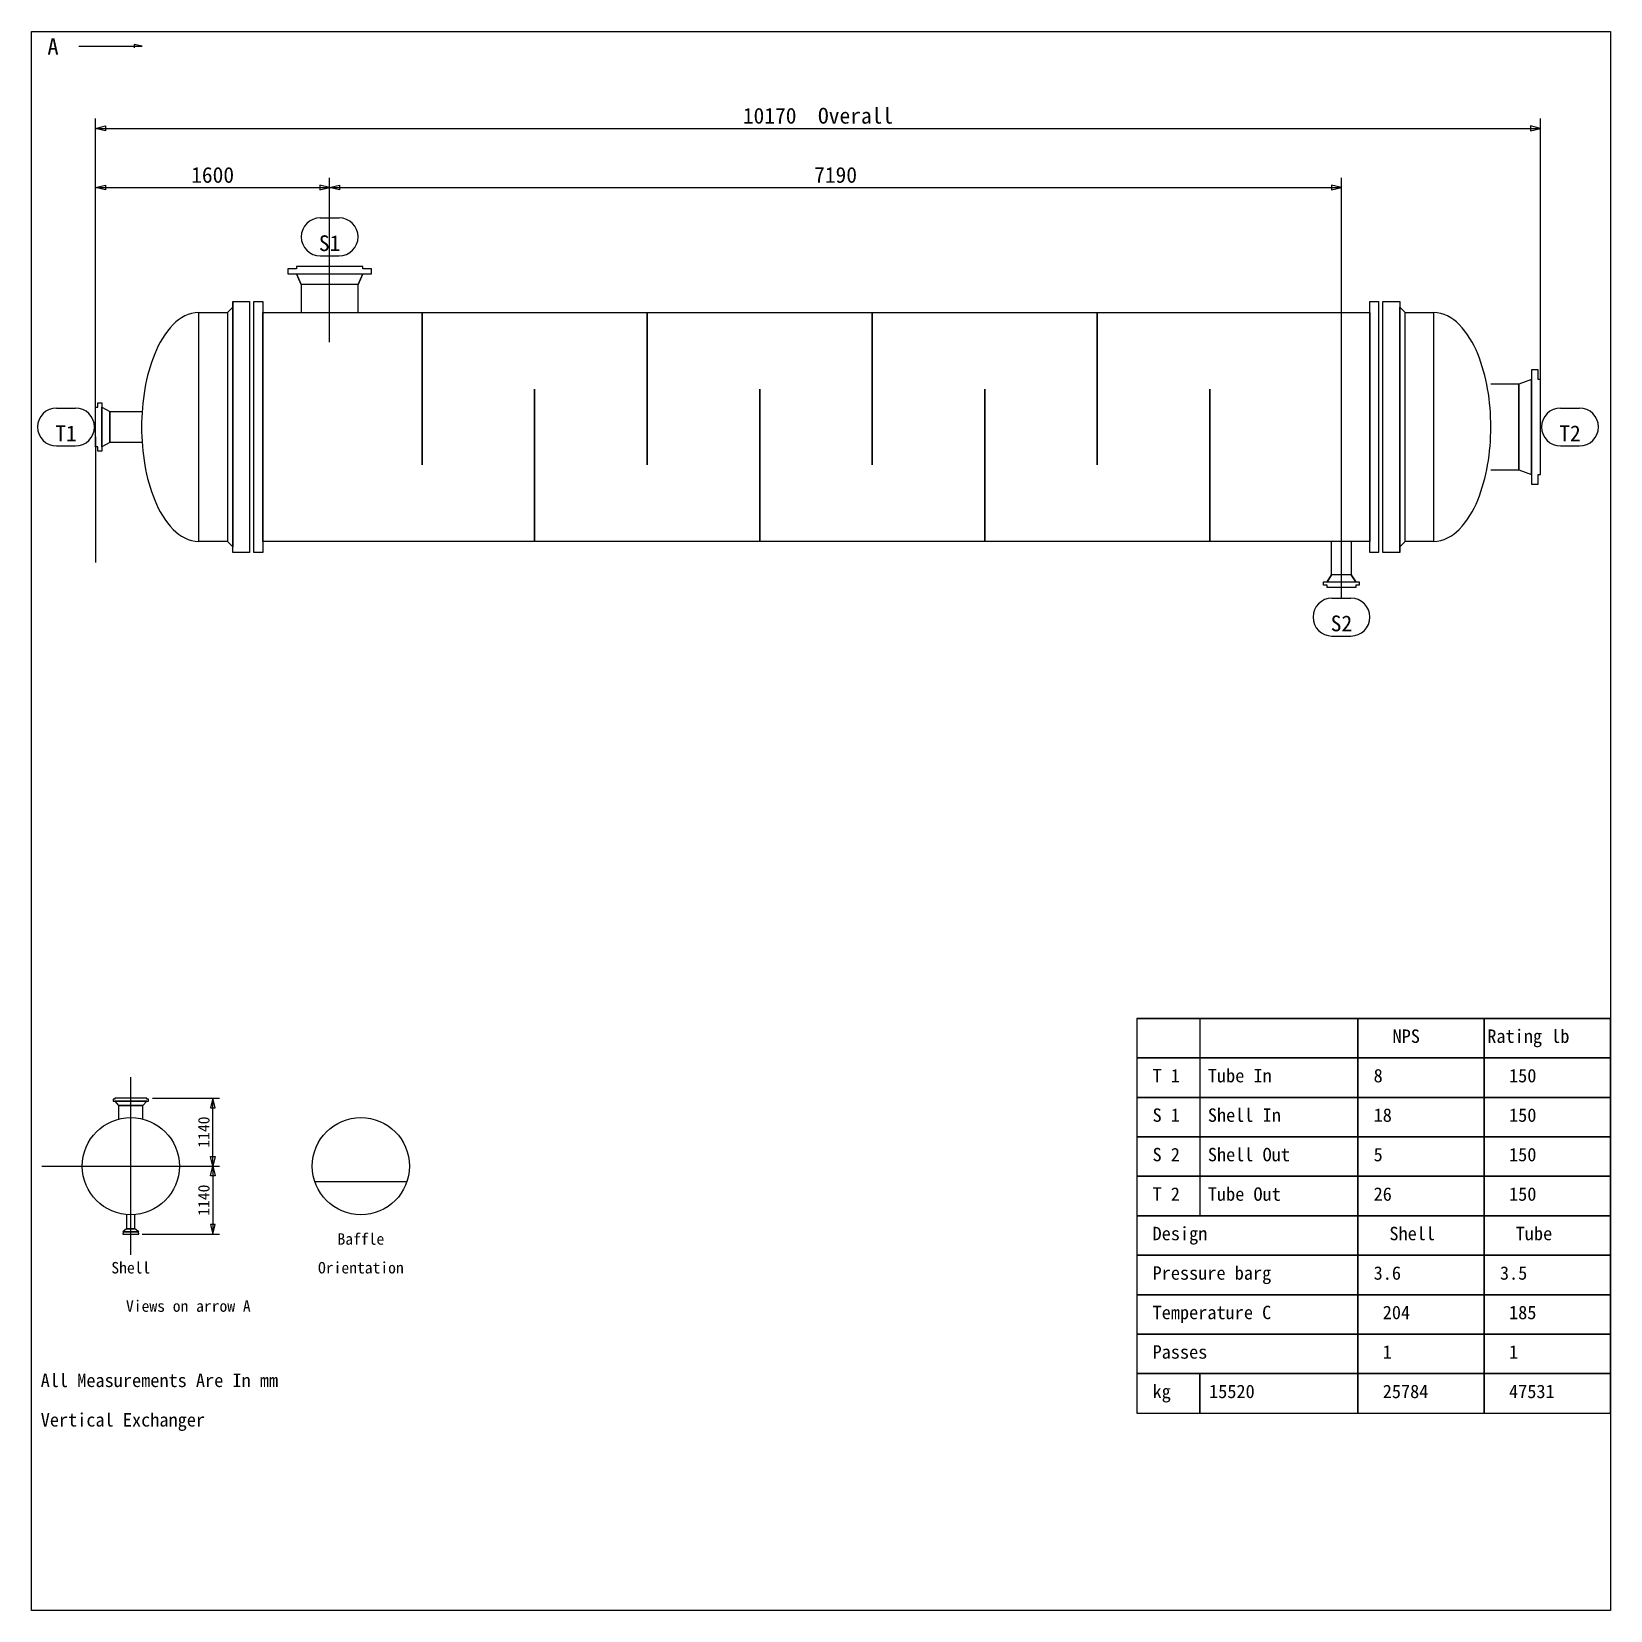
# Model space of a CAD drawing. Header units: millimetres. Extents: x -3006 to 2296, y -71 to 9552.
# Drawn here: x 1316 to 2296, y 8572 to 9552 of the extents above; entities that cross this region are included whole.
import ezdxf
from ezdxf.enums import TextEntityAlignment as Align

# ---------------------------------------------------------------- set-up
doc = ezdxf.new("R2010")
doc.units = ezdxf.units.MM
for name, color, linetype in [('1', 7, 'Continuous'), ('11', 7, 'Continuous'), ('12', 7, 'Continuous'), ('2', 7, 'Continuous'), ('7', 7, 'Continuous'), ('8', 7, 'Continuous')]:
    doc.layers.add(name, color=color, linetype=linetype)

msp = doc.modelspace()

# ---------------------------------------------------------------- texts
at = {"layer": '1'}
msp.add_text('A', height=10.294, dxfattribs=at).set_placement((1325.369, 9548.181), align=Align.TOP_LEFT)
for s, height, p in [('10170  Overall', 9.80392, (1803.884, 9492.23)), ('1600', 9.8039, (1427.982, 9455.474)), ('7190', 9.8039, (1814.802, 9455.474)), ('S1', 9.8039, (1500.656, 9413.072)), ('T1', 9.8039, (1336.926, 9295.026)), ('T2', 9.8039, (2270.841, 9295.026)), ('S2', 9.8039, (2128.949, 9176.979))]:
    msp.add_text(s, height=height, dxfattribs=at).set_placement(p, align=Align.BOTTOM_CENTER)
for p in [(1428.181, 8868.944), (1428.181, 8826.672)]:
    msp.add_text('1140', height=7.1132, rotation=90, dxfattribs=at).set_placement(p, align=Align.BOTTOM_CENTER)
for s, height, p in [('Baffle', 7.1132, (1520.047, 8806.142)), ('Shell', 7.1132, (1377.19, 8788.285)), ('Orientation', 7.11322, (1520.047, 8788.285)), ('Views on arrow A', 7.11322, (1412.905, 8764.475))]:
    msp.add_text(s, height=height, dxfattribs=at).set_placement(p, align=Align.TOP_CENTER)
at = {"layer": '12'}
for s, height, p in [('NPS', 8.3333, (2160.664, 8932.682)), ('Rating lb', 8.3333, (2219.487, 8932.682)), ('T 1', 8.3333, (2011.644, 8908.172)), ('Tube In', 8.3333, (2045.958, 8908.172)), ('8', 8.333, (2148.899, 8908.172)), (' 150', 8.3333, (2227.33, 8908.172)), ('S 1', 8.3333, (2011.644, 8883.663)), ('Shell In', 8.3333, (2045.958, 8883.663)), ('18', 8.3333, (2148.899, 8883.663)), (' 150', 8.3333, (2227.33, 8883.663)), ('S 2', 8.3333, (2011.644, 8859.153)), ('Shell Out', 8.3333, (2045.958, 8859.153)), ('5', 8.333, (2148.899, 8859.153)), (' 150', 8.3333, (2227.33, 8859.153)), ('T 2', 8.3333, (2011.644, 8834.643)), ('Tube Out', 8.3333, (2045.958, 8834.643)), ('26', 8.3333, (2148.899, 8834.643)), (' 150', 8.3333, (2227.33, 8834.643)), ('Design', 8.3333, (2011.644, 8810.133)), ('Shell', 8.3333, (2158.703, 8810.133)), ('Tube', 8.3333, (2237.134, 8810.133)), ('Pressure barg', 8.33333, (2011.644, 8785.623)), ('3.6', 8.3333, (2148.899, 8785.623)), ('3.5', 8.3333, (2227.33, 8785.623)), ('Temperature C', 8.33333, (2011.644, 8761.114)), (' 204', 8.3333, (2148.899, 8761.114)), (' 185', 8.3333, (2227.33, 8761.114)), ('Passes', 8.3333, (2011.644, 8736.604)), (' 1', 8.3333, (2148.899, 8736.604)), (' 1', 8.3333, (2227.33, 8736.604)), (' All Measurements Are In mm', 8.33333, (1315.566, 8718.957)), ('kg', 8.3333, (2011.644, 8712.094)), (' 15520', 8.3333, (2041.056, 8712.094)), (' 25784', 8.3333, (2148.899, 8712.094)), (' 47531', 8.3333, (2227.33, 8712.094)), (' Vertical Exchanger', 8.33333, (1315.566, 8694.447))]:
    msp.add_text(s, height=height, dxfattribs=at).set_placement(p, align=Align.TOP_LEFT)

# ---------------------------------------------------------------- linework, layer by layer
at = {"layer": '1'}
for p, q in [((1344.977, 9543.279), (1384.193, 9543.279)), ((1355.309, 9312.918), (1355.309, 9498.357)), ((2252.458, 9312.918), (2252.458, 9498.357)), ((1355.309, 9390.832), (1355.309, 9461.601)), ((1500.656, 9359.503), (1500.656, 9461.601)), ((2128.949, 9200.999), (2128.949, 9461.601)), ((1494.773, 9436.601), (1506.538, 9436.601)), ((1494.773, 9413.072), (1506.538, 9413.072)), ((1331.044, 9318.555), (1342.809, 9318.555)), ((2264.958, 9318.555), (2276.723, 9318.555)), ((1331.044, 9295.026), (1342.809, 9295.026)), ((1355.309, 9300.663), (1355.309, 9222.748)), ((2264.958, 9295.026), (2276.723, 9295.026)), ((2123.066, 9200.509), (2134.831, 9200.509)), ((2123.066, 9176.979), (2134.831, 9176.979)), ((1377.19, 8792.651), (1377.19, 8902.965)), ((1390.63, 8890.08), (1432.347, 8890.08)), ((1322.033, 8847.808), (1432.347, 8847.808)), ((1384.276, 8805.537), (1432.347, 8805.537))]:
    msp.add_line(p, q, dxfattribs=at)
for points in [[(1384.193, 9543.279), (1379.291, 9544.259), (1379.291, 9542.298)], [(1355.309, 9492.23), (1361.423, 9493.802), (1361.423, 9490.657), (1355.309, 9492.23), (2252.458, 9492.23), (2246.344, 9493.802), (2246.344, 9490.657), (2252.458, 9492.23)], [(1355.309, 9455.456), (1361.423, 9457.028), (1361.423, 9453.971), (1355.309, 9455.456), (1500.656, 9455.456), (1494.541, 9457.028), (1494.541, 9453.971), (1500.656, 9455.456)], [(1500.656, 9455.456), (1506.77, 9457.028), (1506.77, 9453.971), (1500.656, 9455.456), (2128.949, 9455.456), (2122.834, 9457.028), (2122.834, 9453.971), (2128.949, 9455.456)], [(1428.168, 8847.808), (1426.686, 8853.736), (1429.65, 8853.736), (1428.168, 8847.808), (1428.168, 8890.043), (1426.686, 8884.115), (1429.65, 8884.115), (1428.168, 8890.043)], [(1428.168, 8847.808), (1429.65, 8841.881), (1426.686, 8841.881), (1428.168, 8847.808), (1428.168, 8805.574), (1429.65, 8811.501), (1426.686, 8811.501), (1428.168, 8805.574)]]:
    msp.add_lwpolyline(points, dxfattribs=at)
for centre, start, end in [((1494.773, 9424.836), 90, 270), ((1506.538, 9424.836), 270, 90), ((1331.044, 9306.79), 90, 270), ((1342.809, 9306.79), 270, 90), ((2264.958, 9306.79), 90, 270), ((2276.723, 9306.79), 270, 90), ((2123.066, 9188.744), 90, 270), ((2134.831, 9188.744), 270, 90)]:
    msp.add_arc(centre, 11.765, start, end, dxfattribs=at)
at = {"layer": '11'}
for points in [[(1315.566, 9552.325), (2295.958, 9552.325), (2295.958, 8571.933), (1315.566, 8571.933), (1315.566, 9552.325)], [(2001.84, 8939.545), (2295.958, 8939.545), (2001.84, 8939.545), (2001.84, 8915.035), (2295.958, 8915.035), (2001.84, 8915.035), (2001.84, 8890.525), (2295.958, 8890.525), (2001.84, 8890.525), (2001.84, 8866.016), (2295.958, 8866.016), (2001.84, 8866.016), (2001.84, 8841.506), (2295.958, 8841.506), (2001.84, 8841.506), (2001.84, 8816.996), (2295.958, 8816.996), (2001.84, 8816.996), (2001.84, 8792.486), (2295.958, 8792.486), (2001.84, 8792.486), (2001.84, 8767.976), (2295.958, 8767.976), (2001.84, 8767.976), (2001.84, 8743.467), (2295.958, 8743.467), (2001.84, 8743.467), (2001.84, 8718.957), (2295.958, 8718.957), (2001.84, 8718.957), (2001.84, 8694.447), (2041.056, 8694.447), (2041.056, 8718.957), (2041.056, 8694.447), (2139.095, 8694.447), (2139.095, 8939.545), (2139.095, 8694.447), (2217.526, 8694.447), (2217.526, 8939.545), (2217.526, 8694.447), (2295.958, 8694.447), (2295.958, 8939.545), (2041.056, 8939.545), (2041.056, 8816.996)]]:
    msp.add_lwpolyline(points, dxfattribs=at)
at = {"layer": '2'}
for p, q in [((1419.422, 9377.891), (1419.422, 9377.891)), ((2186.161, 9377.891), (2186.161, 9377.891)), ((1419.422, 9235.689), (1419.422, 9235.689)), ((2186.161, 9235.689), (2186.161, 9235.689)), ((1491.967, 8838.324), (1548.127, 8838.324))]:
    msp.add_line(p, q, dxfattribs=at)
for points in [[(1518.387, 9377.891), (1518.387, 9395.361), (1521.182, 9401.825), (1526.685, 9401.825), (1526.685, 9405.057), (1521.182, 9405.057), (1521.182, 9406.454), (1480.129, 9406.454), (1480.129, 9405.057), (1474.626, 9405.057), (1474.626, 9401.825), (1480.129, 9401.825), (1521.182, 9401.825), (1518.387, 9395.361), (1482.924, 9395.361), (1480.129, 9401.825), (1482.924, 9395.361), (1482.924, 9377.891)], [(1437.154, 9377.891), (1440.473, 9381.211), (1440.473, 9384.704), (1450.867, 9384.704), (1450.867, 9228.876), (1440.473, 9228.876), (1440.473, 9384.704), (1440.473, 9232.37), (1437.154, 9235.689)], [(1453.662, 9384.704), (1459.078, 9384.704), (1459.078, 9228.876), (1453.662, 9228.876), (1453.662, 9384.704)], [(2146.506, 9384.704), (2151.921, 9384.704), (2151.921, 9228.876), (2146.506, 9228.876), (2146.506, 9384.704)], [(2168.43, 9235.689), (2165.111, 9232.37), (2165.111, 9228.876), (2154.716, 9228.876), (2154.716, 9384.704), (2165.111, 9384.704), (2165.111, 9228.876), (2165.111, 9381.211), (2168.43, 9377.891)], [(1419.422, 9377.891), (1437.154, 9377.891), (1437.154, 9235.689), (1419.422, 9235.689), (1419.422, 9377.891)], [(1459.078, 9377.891), (2146.506, 9377.891), (2146.506, 9235.689), (1459.078, 9235.689), (1459.078, 9377.891)], [(2168.43, 9377.891), (2186.161, 9377.891), (2186.161, 9235.689), (2168.43, 9235.689), (2168.43, 9377.891)], [(2221.712, 9280.149), (2239.182, 9280.149), (2246.868, 9277.354), (2246.868, 9271.327), (2251.061, 9271.327), (2251.061, 9277.354), (2252.458, 9277.354), (2252.458, 9336.226), (2251.061, 9336.226), (2251.061, 9342.253), (2246.868, 9342.253), (2246.868, 9336.226), (2246.868, 9277.354), (2246.868, 9336.226), (2239.182, 9333.431), (2239.182, 9280.149), (2239.182, 9333.431), (2221.712, 9333.431)], [(1383.872, 9297.182), (1364.218, 9297.182), (1359.239, 9294.387), (1359.239, 9291.766), (1356.706, 9291.766), (1356.706, 9294.387), (1355.309, 9294.387), (1355.309, 9319.194), (1356.706, 9319.194), (1356.706, 9321.814), (1359.239, 9321.814), (1359.239, 9319.194), (1359.239, 9294.387), (1359.239, 9319.194), (1364.218, 9316.398), (1364.218, 9297.182), (1364.218, 9316.398), (1383.872, 9316.398)], [(2135.063, 9235.689), (2135.063, 9214.9), (2137.858, 9210.62), (2140.042, 9210.62), (2140.042, 9208.524), (2137.858, 9208.524), (2137.858, 9207.126), (2120.039, 9207.126), (2120.039, 9208.524), (2117.855, 9208.524), (2117.855, 9210.62), (2120.039, 9210.62), (2137.858, 9210.62), (2135.063, 9214.9), (2122.834, 9214.9), (2120.039, 9210.62), (2122.834, 9214.9), (2122.834, 9235.689)], [(1384.748, 8877.002), (1384.748, 8885.375), (1387.119, 8888.117), (1388.231, 8888.117), (1388.231, 8889.45), (1387.119, 8889.45), (1387.119, 8890.043), (1367.261, 8890.043), (1367.261, 8889.45), (1366.15, 8889.45), (1366.15, 8888.117), (1367.261, 8888.117), (1387.119, 8888.117), (1367.261, 8888.117), (1369.632, 8885.375), (1384.748, 8885.375), (1369.632, 8885.375), (1369.632, 8877.002)], [(1374.597, 8817.799), (1374.597, 8808.834), (1372.226, 8807.056), (1372.448, 8807.056), (1372.448, 8806.166), (1372.226, 8806.166), (1372.226, 8805.574), (1382.155, 8805.574), (1382.155, 8806.166), (1381.932, 8806.166), (1381.932, 8807.056), (1382.155, 8807.056), (1372.226, 8807.056), (1382.155, 8807.056), (1379.784, 8808.834), (1374.597, 8808.834), (1379.784, 8808.834), (1379.784, 8817.799)]]:
    msp.add_lwpolyline(points, dxfattribs=at)
for points in [[(1419.422, 9377.891, 0.1989124), (1403.523, 9370.385, 0.0984914), (1392.045, 9352.149, 0.0545957), (1385.895, 9330.437, 0.0436609), (1383.872, 9306.79, 0.0436609), (1385.895, 9283.143, 0.0545957), (1392.045, 9261.431, 0.0984914), (1403.523, 9243.195, 0.1989124), (1419.422, 9235.689, 0.1989124)], [(2186.161, 9235.689, 0.1989124), (2202.06, 9243.195, 0.0984914), (2213.538, 9261.431, 0.0545957), (2219.688, 9283.143, 0.0436609), (2221.712, 9306.79, 0.0436609), (2219.688, 9330.437, 0.0545957), (2213.538, 9352.149, 0.0984914), (2202.06, 9370.385, 0.1989124), (2186.161, 9377.891, 0.1989124)]]:
    msp.add_lwpolyline(points, format="xyb", dxfattribs=at)
for centre in [(1377.19, 8847.808), (1520.047, 8847.808)]:
    msp.add_circle(centre, 30.157, dxfattribs=at)
at = {"layer": '7'}
for points in [[(1558.043, 9377.891), (1558.043, 9377.891), (1558.043, 9283.206), (1558.043, 9283.206), (1558.043, 9377.891)], [(1697.8, 9377.891), (1697.8, 9377.891), (1697.8, 9283.206), (1697.8, 9283.206), (1697.8, 9377.891)], [(1837.556, 9377.891), (1837.556, 9377.891), (1837.556, 9283.206), (1837.556, 9283.206), (1837.556, 9377.891)], [(1977.313, 9377.891), (1977.313, 9377.891), (1977.313, 9283.206), (1977.313, 9283.206), (1977.313, 9377.891)]]:
    msp.add_lwpolyline(points, dxfattribs=at)
at = {"layer": '8'}
for points in [[(1627.921, 9330.374), (1627.921, 9330.374), (1627.921, 9235.689), (1627.921, 9235.689), (1627.921, 9330.374)], [(1767.678, 9330.374), (1767.678, 9330.374), (1767.678, 9235.689), (1767.678, 9235.689), (1767.678, 9330.374)], [(1907.435, 9330.374), (1907.435, 9330.374), (1907.435, 9235.689), (1907.435, 9235.689), (1907.435, 9330.374)], [(2047.191, 9330.374), (2047.191, 9330.374), (2047.191, 9235.689), (2047.191, 9235.689), (2047.191, 9330.374)]]:
    msp.add_lwpolyline(points, dxfattribs=at)

msp.set_redraw_order([(e.dxf.handle, doc.entitydb.next_handle()) for e in msp.query("TEXT MTEXT ATTDEF DIMENSION ARC_DIMENSION")])  # texts and dimensions are drawn at this point

doc.saveas('drawing.dxf')
